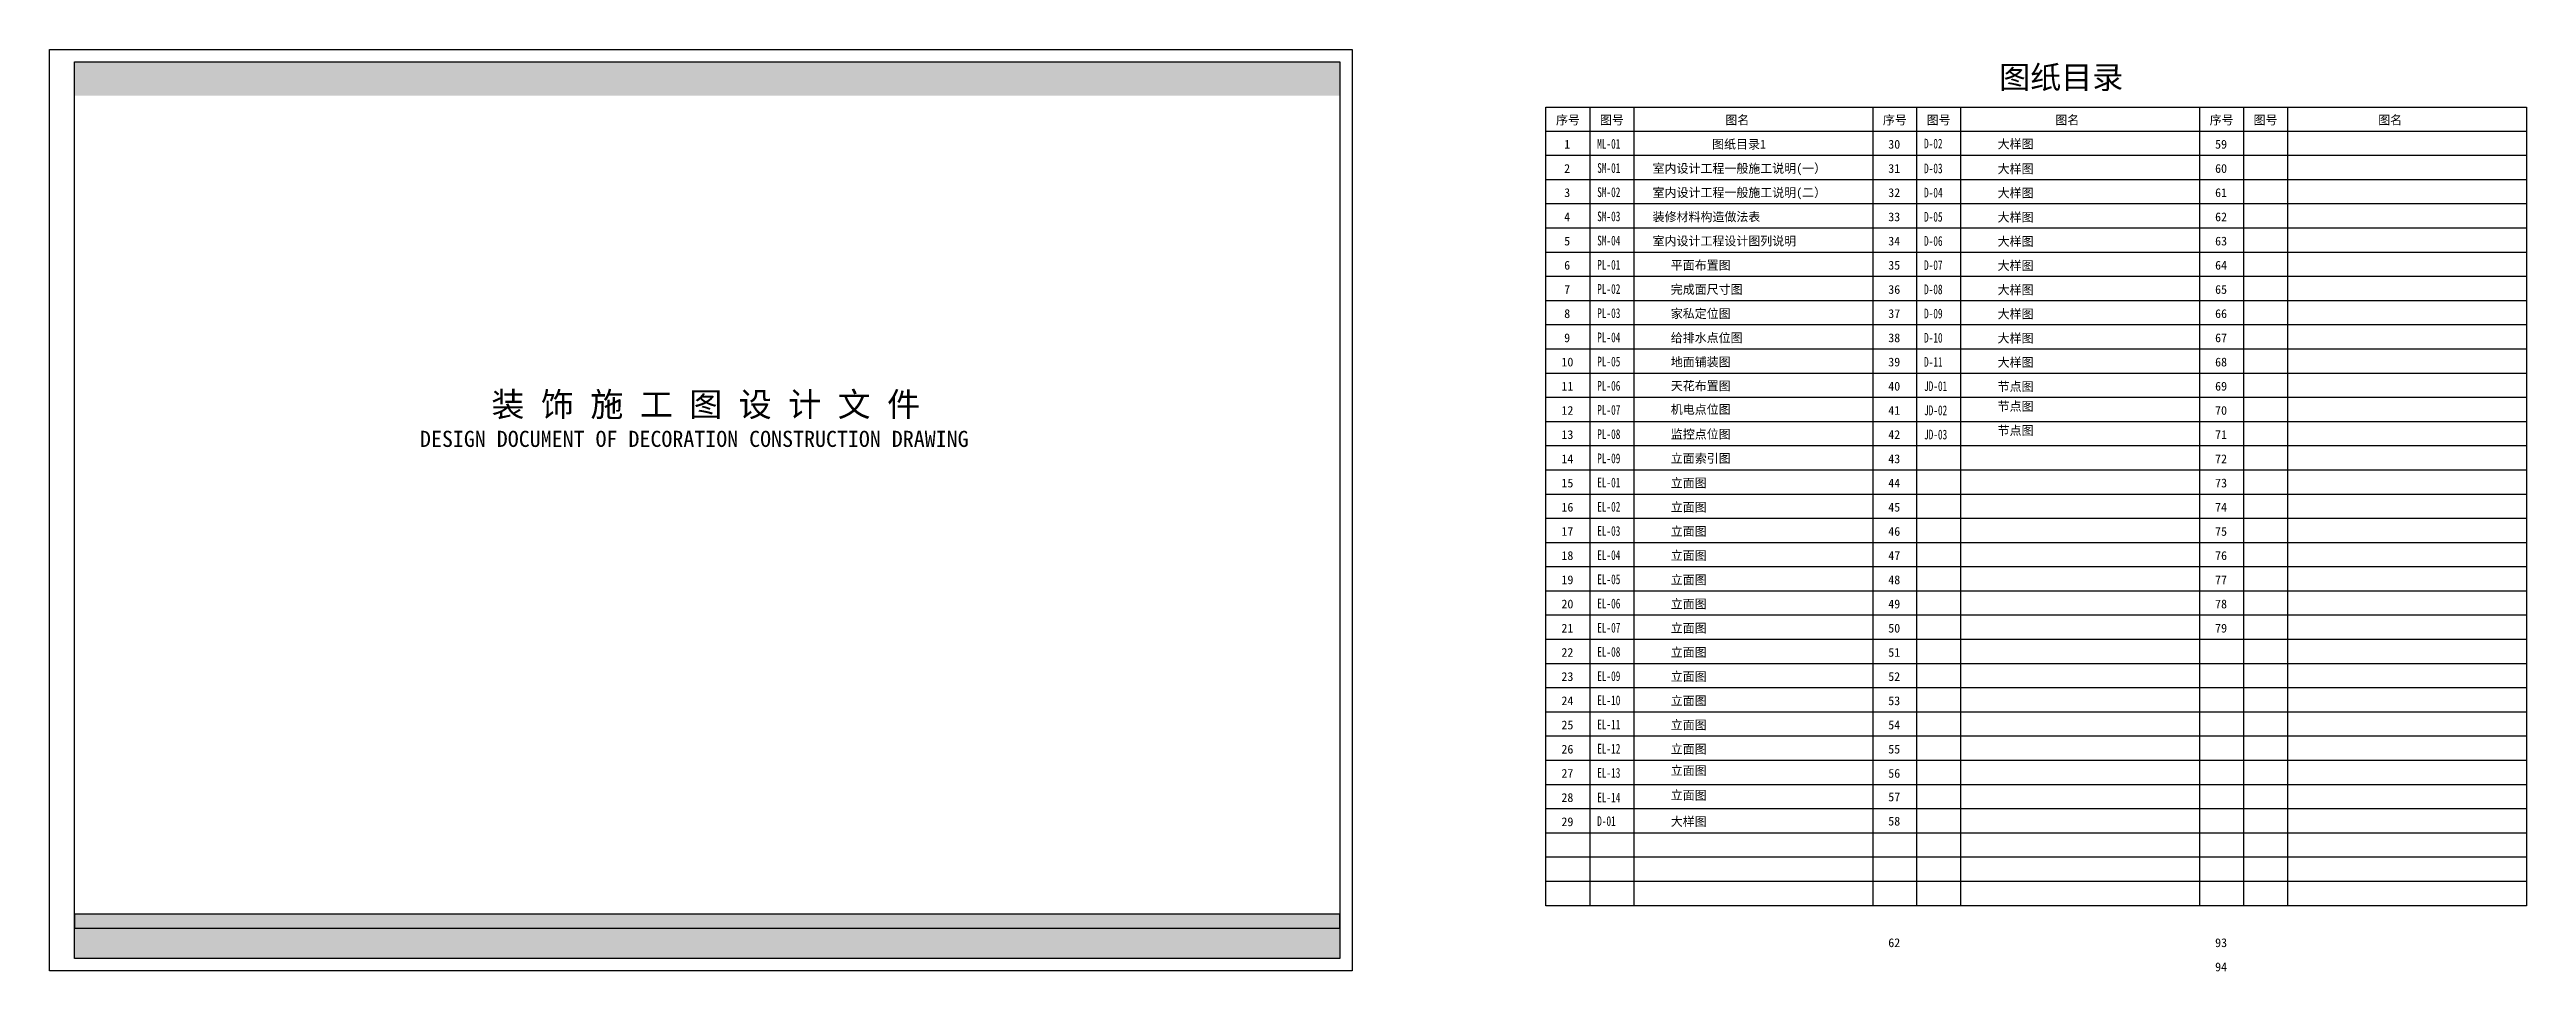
# Model space of a CAD drawing. Header units: millimetres. Extents: x -108685 to 756730, y -311791 to -113.
# Drawn here: x -5230 to 107715, y -63174 to -21147 of the extents above; entities that cross this region are included whole.
import ezdxf
from ezdxf.enums import TextEntityAlignment as Align

# ---------------------------------------------------------------- set-up
doc = ezdxf.new("R2010")
doc.units = ezdxf.units.MM
doc.styles.add('TF-宋体', font='SimSun.ttf', dxfattribs={"width": 0.7})
doc.styles.add('黑体', font='simhei.ttf')

msp = doc.modelspace()

# ---------------------------------------------------------------- texts
at = {"color": 44, "style": '黑体'}
for s, height, p in [('图纸目录', 1036.8, (83672.1, -22927.5)), ('序号', 400, (63462.9, -24561.8)), ('图号', 400, (65462.9, -24561.8)), ('图名', 400, (71184.5, -24561.8)), ('序号', 400, (78366.2, -24561.8)), ('图号', 400, (80366.2, -24561.8)), ('图名', 400, (86233, -24561.8)), ('序号', 400, (93269.4, -24561.8)), ('图号', 400, (95269.4, -24561.8)), ('图名', 400, (100955.4, -24561.8)), ('1', 400, (63835.7, -25664.8)), ('图纸目录1', 400, (70581, -25664.8)), ('30', 400, (78614.1, -25664.8)), ('大样图', 400, (83600.6, -25656.6)), ('59', 400, (93517.4, -25664.8)), ('2', 400, (63835.7, -26767.9)), ('室内设计工程一般施工说明(一）', 400, (67867.7, -26767.9)), ('31', 400, (78614.1, -26767.9)), ('大样图', 400, (83600.6, -26786.5)), ('60', 400, (93517.4, -26767.9)), ('3', 400, (63835.7, -27870.9)), ('室内设计工程一般施工说明(二）', 400, (67867.7, -27870.9)), ('32', 400, (78614.1, -27870.9)), ('大样图', 400, (83600.6, -27889.5)), ('61', 400, (93517.4, -27870.9)), ('4', 400, (63835.7, -28973.9)), ('装修材料构造做法表', 400, (67867.7, -28973.9)), ('33', 400, (78614.1, -28973.9)), ('大样图', 400, (83600.6, -28992.6)), ('62', 400, (93517.4, -28973.9)), ('5', 400, (63835.7, -30076.9)), ('室内设计工程设计图列说明', 400, (67867.7, -30076.9)), ('34', 400, (78614.1, -30076.9)), ('大样图', 400, (83600.6, -30095.6)), ('63', 400, (93517.4, -30076.9)), ('6', 400, (63835.7, -31180)), ('平面布置图', 400, (68697.3, -31180.9)), ('35', 400, (78614.1, -31180)), ('大样图', 400, (83600.6, -31198.6)), ('64', 400, (93517.4, -31180)), ('7', 400, (63835.7, -32283)), ('完成面尺寸图', 400, (68697.3, -32283.9)), ('36', 400, (78614.1, -32283)), ('大样图', 400, (83600.6, -32301.6)), ('65', 400, (93517.4, -32283)), ('8', 400, (63835.7, -33386)), ('家私定位图', 400, (68697.3, -33386.9)), ('37', 400, (78614.1, -33386)), ('大样图', 400, (83600.6, -33404.6)), ('66', 400, (93517.4, -33386)), ('9', 400, (63835.7, -34489)), ('给排水点位图', 400, (68697.3, -34489.9)), ('38', 400, (78614.1, -34489)), ('大样图', 400, (83600.6, -34507.7)), ('67', 400, (93517.4, -34489)), ('10', 400, (63710.8, -35592)), ('地面铺装图', 400, (68697.3, -35593)), ('39', 400, (78614.1, -35592)), ('大样图', 400, (83600.6, -35610.7)), ('68', 400, (93517.4, -35592)), ('11', 400, (63710.8, -36695.1)), ('天花布置图', 400, (68697.3, -36679.8)), ('40', 400, (78614.1, -36695.1)), ('节点图', 400, (83600.6, -36713.7)), ('节点图', 400, (83600.6, -37612.8)), ('69', 400, (93517.4, -36695.1)), ('12', 400, (63710.8, -37798.1)), ('机电点位图', 400, (68697.3, -37754.3)), ('41', 400, (78614.1, -37798.1)), ('节点图', 400, (83600.6, -38715.8)), ('70', 400, (93517.4, -37798.1)), ('13', 400, (63710.8, -38901.1)), ('监控点位图', 400, (68697.3, -38884.8)), ('立面索引图', 400, (68697.3, -39987.8)), ('42', 400, (78614.1, -38901.1)), ('71', 400, (93517.4, -38901.1)), ('14', 400, (63710.8, -40004.1)), ('立面图', 400, (68697.3, -41108.1)), ('43', 400, (78614.1, -40004.1)), ('72', 400, (93517.4, -40004.1)), ('15', 400, (63710.8, -41107.2)), ('立面图', 400, (68697.3, -42211.1)), ('44', 400, (78614.1, -41107.2)), ('73', 400, (93517.4, -41107.2)), ('16', 400, (63710.8, -42210.2)), ('立面图', 400, (68697.3, -43314.1)), ('45', 400, (78614.1, -42210.2)), ('46', 400, (78614.1, -43313.2)), ('74', 400, (93517.4, -42210.2)), ('17', 400, (63710.8, -43313.2)), ('18', 400, (63710.8, -44416.2)), ('立面图', 400, (68697.3, -44417.1)), ('47', 400, (78614.1, -44416.2)), ('75', 400, (93517.4, -43313.2)), ('76', 400, (93517.4, -44416.2)), ('19', 400, (63710.8, -45519.2)), ('立面图', 400, (68697.3, -45520.1)), ('48', 400, (78614.1, -45519.2)), ('77', 400, (93517.4, -45519.2)), ('20', 400, (63710.8, -46622.3)), ('立面图', 400, (68697.3, -46623.2)), ('49', 400, (78614.1, -46622.3)), ('78', 400, (93517.4, -46622.3)), ('21', 400, (63710.8, -47725.3)), ('立面图', 400, (68697.3, -47726.2)), ('50', 400, (78614.1, -47725.3)), ('79', 400, (93517.4, -47725.3)), ('22', 400, (63710.8, -48828.3)), ('立面图', 400, (68697.3, -48829.2)), ('51', 400, (78614.1, -48828.3)), ('23', 400, (63710.8, -49931.3)), ('立面图', 400, (68697.3, -49932.2)), ('52', 400, (78614.1, -49931.3)), ('24', 400, (63710.8, -51034.4)), ('立面图', 400, (68697.3, -51035.3)), ('53', 400, (78614.1, -51034.4)), ('25', 400, (63710.8, -52137.4)), ('立面图', 400, (68697.3, -52138.3)), ('54', 400, (78614.1, -52137.4)), ('26', 400, (63710.8, -53240.4)), ('立面图', 400, (68697.3, -53241.3)), ('55', 400, (78614.1, -53240.4)), ('27', 400, (63710.8, -54343.4)), ('立面图', 400, (68697.3, -54219.8)), ('56', 400, (78614.1, -54343.4)), ('28', 400, (63710.8, -55446.4)), ('立面图', 400, (68697.3, -55344.8)), ('57', 400, (78614.1, -55419.5)), ('29', 400, (63710.8, -56549.5)), ('大样图', 400, (68697.3, -56541.2)), ('58', 400, (78614.1, -56522.5)), ('62', 400, (78614.1, -62064.6)), ('93', 400, (93517.4, -62064.6)), ('94', 400, (93517.4, -63167.6))]:
    msp.add_text(s, height=height, dxfattribs=at).set_placement(p)
at = {"color": 44, "style": 'TF-宋体', "width": 0.7}
for s, p in [('ML-01', (65342.3, -25664.8)), ('D-02', (80245.6, -25655.7)), ('SM-01', (65342.3, -26767.9)), ('D-03', (80245.6, -26785.6)), ('SM-02', (65342.3, -27870.9)), ('D-04', (80245.6, -27888.6)), ('SM-03', (65342.3, -28973.9)), ('D-05', (80245.6, -28991.6)), ('SM-04', (65342.3, -30076.9)), ('D-06', (80245.6, -30094.7)), ('PL-01', (65342.3, -31180)), ('D-07', (80245.6, -31197.7)), ('PL-02', (65342.3, -32283)), ('D-08', (80245.6, -32300.7)), ('PL-03', (65342.3, -33386)), ('D-09', (80245.6, -33403.7)), ('PL-04', (65342.3, -34489)), ('D-10', (80245.6, -34506.8)), ('PL-05', (65342.3, -35592)), ('D-11', (80245.6, -35609.8)), ('PL-06', (65342.3, -36695.1)), ('JD-01', (80245.6, -36712.8)), ('PL-07', (65342.3, -37798.1)), ('JD-02', (80245.6, -37815.8)), ('PL-08', (65342.3, -38901.1)), ('JD-03', (80245.6, -38918.8)), ('PL-09', (65342.3, -40004.1)), ('EL-01', (65342.3, -41107.2)), ('EL-02', (65342.3, -42210.2)), ('EL-03', (65342.3, -43313.2)), ('EL-04', (65342.3, -44416.2)), ('EL-05', (65342.3, -45519.2)), ('EL-06', (65342.3, -46622.3)), ('EL-07', (65342.3, -47725.3)), ('EL-08', (65342.3, -48828.3)), ('EL-09', (65342.3, -49931.3)), ('EL-10', (65342.3, -51034.4)), ('EL-11', (65342.3, -52137.4)), ('EL-12', (65342.3, -53240.4)), ('EL-13', (65342.3, -54343.4)), ('EL-14', (65342.3, -55468.4)), ('D-01', (65342.3, -56540.3))]:
    msp.add_text(s, height=443.38, dxfattribs=at).set_placement(p)
at = {"color": 26, "style": '黑体'}
for s, height, p in [('装 饰 施 工 图 设 计 文 件', 1103.154, (24693.8, -37875.2, 0)), ('DESIGN DOCUMENT OF DECORATION CONSTRUCTION DRAWING', 735.436, (24170.1, -39262.7, 0))]:
    msp.add_text(s, height=height, dxfattribs=at).set_placement(p, align=Align.CENTER)

# ---------------------------------------------------------------- hatches: boundary and pattern name
for color, points in [(251, [(-4099.1, -21711.6), (53599.2, -21711.6), (53599.2, -23256.1), (-4099.1, -23256.1)]), (250, [(53599.2, -60560), (-4099.1, -60560), (-4099.1, -61194.3), (53599.2, -61194.3)]), (251, [(-4099.1, -61194.3), (53599.2, -61194.3), (53599.2, -62577.4), (-4099.1, -62577.4)])]:
    msp.add_hatch(color=color).paths.add_polyline_path(points)

# ---------------------------------------------------------------- linework, layer by layer
at = {"color": 28}
for p, q in [((65004.7, -23775.5), (65004.7, -30393.7)), ((67004.7, -23775.5), (67004.7, -30393.7)), ((77908, -23775.5), (77908, -60175.3)), ((79908, -23775.5), (79908, -24878.6)), ((81908, -23775.5), (81908, -24878.6)), ((92811.3, -23775.5), (92811.3, -60175.3)), ((94811.3, -23775.5), (94811.3, -30393.7)), ((96811.3, -23775.5), (96811.3, -30393.7)), ((107714.6, -24878.6), (63004.7, -24878.6)), ((79908, -24878.6), (79908, -60175.3)), ((81908, -24878.6), (81908, -60175.3)), ((107714.6, -25981.6), (63004.7, -25981.6)), ((107714.6, -27084.6), (63004.7, -27084.6)), ((107714.6, -28187.6), (63004.7, -28187.6)), ((107714.6, -29290.7), (63004.7, -29290.7)), ((107714.6, -30393.7), (63004.7, -30393.7)), ((65004.7, -30393.7), (65004.7, -60175.3)), ((67004.7, -30393.7), (67004.7, -60175.3)), ((94811.3, -30393.7), (94811.3, -60175.3)), ((96811.3, -30393.7), (96811.3, -60175.3)), ((107714.6, -31496.7), (63004.7, -31496.7)), ((107714.6, -32599.7), (63004.7, -32599.7)), ((107714.6, -33702.7), (63004.7, -33702.7)), ((107714.6, -34805.8), (63004.7, -34805.8)), ((107714.6, -35908.8), (63004.7, -35908.8)), ((107714.6, -37011.8), (63004.7, -37011.8)), ((107714.6, -38114.8), (63004.7, -38114.8)), ((107714.6, -39217.9), (63004.7, -39217.9)), ((107714.6, -40320.9), (63004.7, -40320.9)), ((107714.6, -41423.9), (63004.7, -41423.9)), ((107714.6, -42526.9), (63004.7, -42526.9)), ((107714.6, -43629.9), (63004.7, -43629.9)), ((107714.6, -44733), (63004.7, -44733)), ((107714.6, -45836), (63004.7, -45836)), ((107714.6, -46939), (63004.7, -46939)), ((107714.6, -48042), (63004.7, -48042)), ((107714.6, -49145.1), (63004.7, -49145.1)), ((107714.6, -50248.1), (63004.7, -50248.1)), ((107714.6, -51351.1), (63004.7, -51351.1)), ((107714.6, -52454.1), (63004.7, -52454.1)), ((107714.6, -53557.1), (63004.7, -53557.1)), ((107714.6, -54660.2), (63004.7, -54660.2)), ((107714.6, -55763.2), (63004.7, -55763.2)), ((107714.6, -56866.2), (63004.7, -56866.2)), ((107714.6, -57969.2), (63004.7, -57969.2)), ((107714.6, -59072.2), (63004.7, -59072.2))]:
    msp.add_line(p, q, dxfattribs=at)
at = {"color": 26}
for points in [[(-5229.8, -21146.6), (54164.2, -21146.6), (54164.2, -63142.3), (-5229.8, -63142.3)], [(-4099.1, -21711.6), (53599.2, -21711.6), (53599.2, -62577.4), (-4099.1, -62577.4)]]:
    msp.add_lwpolyline(points, close=True, dxfattribs=at)
at = {"color": 8}
msp.add_lwpolyline([(-5229.8, -21146.6), (54164.2, -21146.6), (54164.2, -63142.3), (-5229.8, -63142.3)], close=True, dxfattribs=at)
at = {"color": 28}
msp.add_lwpolyline([(107714.6, -60175.3), (63004.7, -60175.3), (63004.7, -23775.5), (107714.6, -23775.5)], close=True, dxfattribs=at)
at = {"color": 250, "elevation": 0}
msp.add_lwpolyline([(53599.2, -60560), (-4099.1, -60560), (-4099.1, -61194.3), (53599.2, -61194.3)], close=True, dxfattribs=at)

msp.set_redraw_order([(e.dxf.handle, doc.entitydb.next_handle()) for e in msp.query("TEXT MTEXT ATTDEF DIMENSION ARC_DIMENSION")])  # texts and dimensions are drawn at this point

doc.saveas('drawing.dxf')
